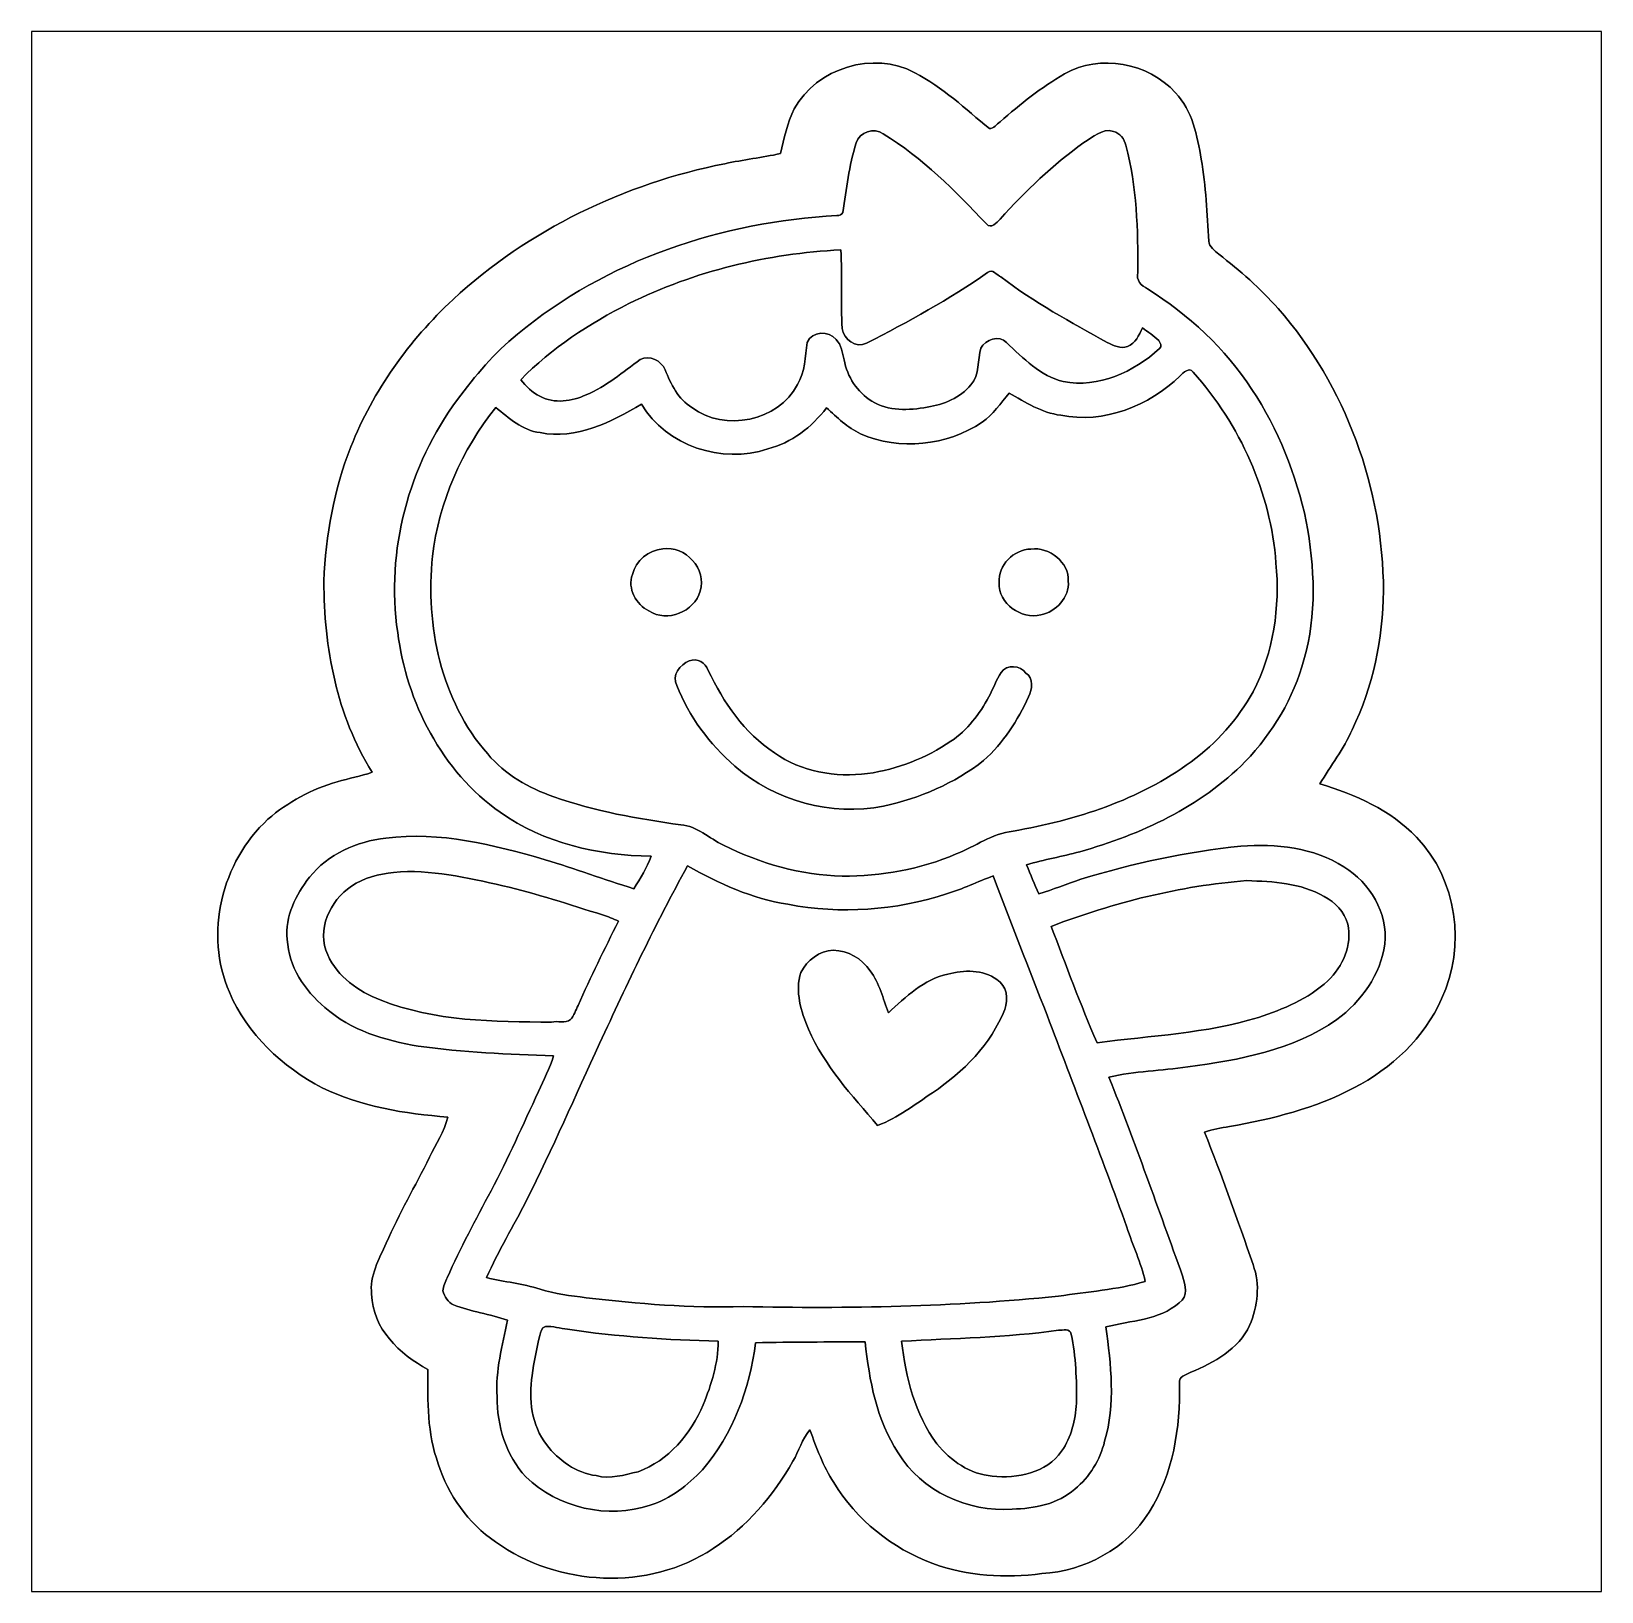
# Model space of a CAD drawing. Header units: centimetres. Extents: x -16.8 to 16.8, y -16.7 to 16.7.
import ezdxf

# ---------------------------------------------------------------- set-up
doc = ezdxf.new("R2010")
doc.units = ezdxf.units.CM
doc.header["$MEASUREMENT"] = 0
doc.layers.add('Layer 1', color=7, linetype='Continuous')

msp = doc.modelspace()

# ---------------------------------------------------------------- linework, layer by layer
at = {"layer": 'Layer 1', "color": 7}
for points, knots in [([(-16.77458, 16.66875), (-16.77458, 16.66875), (16.77458, 16.66875), (16.77458, 16.66875), (16.77458, 16.66875), (16.77458, 16.66875), (16.77458, -16.66875), (16.77458, -16.66875), (16.77458, -16.66875), (16.77458, -16.66875), (-16.77458, -16.66875), (-16.77458, -16.66875), (-16.77458, -16.66875), (-16.77458, -16.66875), (-16.77458, 16.66875), (-16.77458, 16.66875), (-16.77458, 16.66875), (-16.77458, 16.66875), (-16.77458, 16.66875), (-16.77458, 16.66875)], [0, 0, 0, 0, 0.16666667, 0.16666667, 0.16666667, 0.16666667, 0.33333333, 0.33333333, 0.33333333, 0.33333333, 0.5, 0.5, 0.5, 0.5, 0.66666667, 0.66666667, 0.66666667, 0.66666667, 1, 1, 1, 1]), ([(-0.47907, 15.01316), (-0.62195, 14.71083), (-0.69991, 14.3831), (-0.76729, 14.05714), (-0.76729, 14.05714), (-1.16205, 13.97423), (-1.56281, 13.9252), (-1.95756, 13.84229), (-1.95756, 13.84229), (-4.10316, 13.41473), (-6.15562, 12.43189), (-7.7657, 10.9407), (-7.7657, 10.9407), (-8.70479, 10.06157), (-9.47561, 8.99372), (-9.94833, 7.79321), (-9.94833, 7.79321), (-10.31134, 6.88058), (-10.48632, 5.90021), (-10.52548, 4.92125), (-10.52548, 4.92125), (-10.52407, 3.50696), (-10.25313, 2.04823), (-9.4936, 0.83573), (-9.4936, 0.83573), (-9.73843, 0.7553), (-9.99173, 0.70626), (-10.23902, 0.63606), (-10.23902, 0.63606), (-10.78301, 0.47837), (-11.29383, 0.20461), (-11.72069, -0.16828), (-11.72069, -0.16828), (-12.71411, -1.07738), (-13.081, -2.61973), (-12.54548, -3.86503), (-12.54548, -3.86503), (-12.16201, -4.75686), (-11.41271, -5.45747), (-10.56323, -5.90409), (-10.56323, -5.90409), (-9.72644, -6.3059), (-8.79475, -6.46359), (-7.87541, -6.53062), (-7.87541, -6.53062), (-7.95443, -6.8393), (-8.128, -7.10953), (-8.27017, -7.39105), (-8.27017, -7.39105), (-8.57603, -8.00241), (-8.91117, -8.59931), (-9.19304, -9.22267), (-9.19304, -9.22267), (-9.34438, -9.57121), (-9.55216, -9.91976), (-9.5056, -10.31734), (-9.5056, -10.31734), (-9.48902, -11.04547), (-8.90693, -11.60321), (-8.30333, -11.92177), (-8.30333, -11.92177), (-8.31074, -12.5984), (-8.3185, -13.2969), (-8.08073, -13.94107), (-8.08073, -13.94107), (-7.86483, -14.60606), (-7.44538, -15.21742), (-6.85941, -15.60759), (-6.85941, -15.60759), (-5.52521, -16.56186), (-3.58669, -16.67122), (-2.20768, -15.74871), (-2.20768, -15.74871), (-1.48943, -15.29045), (-0.9211, -14.62405), (-0.50518, -13.88639), (-0.50518, -13.88639), (-0.37641, -13.66661), (-0.30692, -13.41367), (-0.14464, -13.214), (-0.14464, -13.214), (0.00635, -13.59817), (0.1397, -13.99258), (0.37006, -14.33936), (0.37006, -14.33936), (0.85302, -15.13487), (1.61466, -15.74765), (2.48426, -16.07256), (2.48426, -16.07256), (3.22756, -16.34419), (4.03684, -16.389), (4.81718, -16.2874), (4.81718, -16.2874), (5.72452, -16.22919), (6.6234, -15.75894), (7.10706, -14.97471), (7.10706, -14.97471), (7.61894, -14.15732), (7.77946, -13.16849), (7.75335, -12.2174), (7.75335, -12.2174), (7.72866, -12.07276), (7.90187, -12.04031), (7.99677, -11.98492), (7.99677, -11.98492), (8.49171, -11.7729), (9.01912, -11.49738), (9.25336, -10.98409), (9.25336, -10.98409), (9.42657, -10.57698), (9.48584, -10.10708), (9.32674, -9.68481), (9.32674, -9.68481), (9.00007, -8.73372), (8.65964, -7.78686), (8.29204, -6.85059), (8.29204, -6.85059), (8.4642, -6.79415), (8.64306, -6.76346), (8.82121, -6.73135), (8.82121, -6.73135), (9.73808, -6.57684), (10.65424, -6.34048), (11.48256, -5.90832), (11.48256, -5.90832), (12.28231, -5.48816), (12.99034, -4.84434), (13.3544, -4.00509), (13.3544, -4.00509), (13.88569, -2.88819), (13.6906, -1.44463), (12.81712, -0.55316), (12.81712, -0.55316), (12.26749, 0.03563), (11.51008, 0.35666), (10.75549, 0.58949), (10.75549, 0.58949), (10.98726, 0.97437), (11.26278, 1.33421), (11.44693, 1.74625), (11.44693, 1.74625), (11.88826, 2.66771), (12.10416, 3.6897), (12.11439, 4.70958), (12.11439, 4.70958), (12.10733, 6.90104), (11.30864, 9.09249), (9.86402, 10.74561), (9.86402, 10.74561), (9.47737, 11.17177), (9.05122, 11.56123), (8.59296, 11.90872), (8.59296, 11.90872), (8.50688, 11.98633), (8.39188, 12.06182), (8.382, 12.18706), (8.382, 12.18706), (8.33931, 12.77091), (8.3245, 13.35899), (8.22078, 13.93684), (8.22078, 13.93684), (8.13541, 14.43919), (8.0331, 14.97612), (7.66833, 15.35853), (7.66833, 15.35853), (7.09119, 16.00482), (6.05649, 16.18791), (5.29872, 15.76246), (5.29872, 15.76246), (4.80589, 15.47072), (4.35328, 15.11617), (3.92536, 14.73623), (3.92536, 14.73623), (3.84916, 14.69072), (3.7913, 14.5856), (3.69323, 14.59159), (3.69323, 14.59159), (3.18276, 15.01457), (2.69205, 15.47671), (2.09938, 15.7861), (2.09938, 15.7861), (1.21885, 16.262), (0.00317, 15.88452), (-0.47907, 15.01316)], [0, 0, 0, 0, 0.0212766, 0.0212766, 0.0212766, 0.0212766, 0.04255319, 0.04255319, 0.04255319, 0.04255319, 0.06382979, 0.06382979, 0.06382979, 0.06382979, 0.08510638, 0.08510638, 0.08510638, 0.08510638, 0.10638298, 0.10638298, 0.10638298, 0.10638298, 0.12765957, 0.12765957, 0.12765957, 0.12765957, 0.14893617, 0.14893617, 0.14893617, 0.14893617, 0.17021277, 0.17021277, 0.17021277, 0.17021277, 0.19148936, 0.19148936, 0.19148936, 0.19148936, 0.21276596, 0.21276596, 0.21276596, 0.21276596, 0.23404255, 0.23404255, 0.23404255, 0.23404255, 0.25531915, 0.25531915, 0.25531915, 0.25531915, 0.27659574, 0.27659574, 0.27659574, 0.27659574, 0.29787234, 0.29787234, 0.29787234, 0.29787234, 0.31914894, 0.31914894, 0.31914894, 0.31914894, 0.34042553, 0.34042553, 0.34042553, 0.34042553, 0.36170213, 0.36170213, 0.36170213, 0.36170213, 0.38297872, 0.38297872, 0.38297872, 0.38297872, 0.40425532, 0.40425532, 0.40425532, 0.40425532, 0.42553191, 0.42553191, 0.42553191, 0.42553191, 0.44680851, 0.44680851, 0.44680851, 0.44680851, 0.46808511, 0.46808511, 0.46808511, 0.46808511, 0.4893617, 0.4893617, 0.4893617, 0.4893617, 0.5106383, 0.5106383, 0.5106383, 0.5106383, 0.53191489, 0.53191489, 0.53191489, 0.53191489, 0.55319149, 0.55319149, 0.55319149, 0.55319149, 0.57446809, 0.57446809, 0.57446809, 0.57446809, 0.59574468, 0.59574468, 0.59574468, 0.59574468, 0.61702128, 0.61702128, 0.61702128, 0.61702128, 0.63829787, 0.63829787, 0.63829787, 0.63829787, 0.65957447, 0.65957447, 0.65957447, 0.65957447, 0.68085106, 0.68085106, 0.68085106, 0.68085106, 0.70212766, 0.70212766, 0.70212766, 0.70212766, 0.72340426, 0.72340426, 0.72340426, 0.72340426, 0.74468085, 0.74468085, 0.74468085, 0.74468085, 0.76595745, 0.76595745, 0.76595745, 0.76595745, 0.78723404, 0.78723404, 0.78723404, 0.78723404, 0.80851064, 0.80851064, 0.80851064, 0.80851064, 0.82978723, 0.82978723, 0.82978723, 0.82978723, 0.85106383, 0.85106383, 0.85106383, 0.85106383, 0.87234043, 0.87234043, 0.87234043, 0.87234043, 0.89361702, 0.89361702, 0.89361702, 0.89361702, 0.91489362, 0.91489362, 0.91489362, 0.91489362, 0.93617021, 0.93617021, 0.93617021, 0.93617021, 0.95744681, 0.95744681, 0.95744681, 0.95744681, 1, 1, 1, 1]), ([(0.84984, 14.28397), (0.91581, 14.51751), (1.23084, 14.62864), (1.42557, 14.47694), (1.42557, 14.47694), (2.26589, 13.96894), (2.96228, 13.2655), (3.63044, 12.55501), (3.63044, 12.55501), (3.73098, 12.43647), (3.84951, 12.58464), (3.92254, 12.65802), (3.92254, 12.65802), (4.46229, 13.25986), (5.05566, 13.81619), (5.70865, 14.2942), (5.70865, 14.2942), (5.90409, 14.40039), (6.10023, 14.60853), (6.34506, 14.53162), (6.34506, 14.53162), (6.48582, 14.49987), (6.57613, 14.36687), (6.61247, 14.23423), (6.61247, 14.23423), (6.84777, 13.34982), (6.86682, 12.4273), (6.86682, 11.51784), (6.86682, 11.51784), (6.81531, 11.34851), (6.94831, 11.23562), (7.07284, 11.16471), (7.07284, 11.16471), (7.95232, 10.61403), (8.73548, 9.89365), (9.30134, 9.01947), (9.30134, 9.01947), (9.86825, 8.16575), (10.25137, 7.19667), (10.46551, 6.19619), (10.46551, 6.19619), (10.64295, 5.22323), (10.69411, 4.19841), (10.41329, 3.23991), (10.41329, 3.23991), (10.19598, 2.42111), (9.7476, 1.67711), (9.16234, 1.06821), (9.16234, 1.06821), (8.20349, 0.09172), (6.92609, -0.49389), (5.62504, -0.86078), (5.62504, -0.86078), (5.24863, -0.96591), (4.86128, -1.02623), (4.48769, -1.14265), (4.48769, -1.14265), (4.57306, -1.34938), (4.65878, -1.5561), (4.74804, -1.76142), (4.74804, -1.76142), (5.05319, -1.67217), (5.34741, -1.55081), (5.64868, -1.44921), (5.64868, -1.44921), (6.76275, -1.10455), (7.90822, -0.85937), (9.06886, -0.74224), (9.06886, -0.74224), (9.81957, -0.68368), (10.62214, -0.77294), (11.27019, -1.18392), (11.27019, -1.18392), (11.82441, -1.52682), (12.21317, -2.16923), (12.14296, -2.83422), (12.14296, -2.83422), (12.05371, -3.48615), (11.64026, -4.06541), (11.11673, -4.44782), (11.11673, -4.44782), (10.1854, -5.09905), (9.0357, -5.31178), (7.93115, -5.46029), (7.93115, -5.46029), (7.37129, -5.54284), (6.79909, -5.54496), (6.2484, -5.68007), (6.2484, -5.68007), (6.81073, -7.08096), (7.30497, -8.50759), (7.8232, -9.92505), (7.8232, -9.92505), (7.87753, -10.11696), (7.95373, -10.36814), (7.75053, -10.50219), (7.75053, -10.50219), (7.31696, -10.87226), (6.71512, -10.87967), (6.18525, -11.01302), (6.18525, -11.01302), (6.28791, -11.82158), (6.39339, -12.66402), (6.15527, -13.45847), (6.15527, -13.45847), (6.05861, -13.85358), (5.83882, -14.224), (5.51991, -14.47976), (5.51991, -14.47976), (5.15761, -14.8015), (4.65208, -14.90098), (4.18112, -14.90733), (4.18112, -14.90733), (3.23779, -14.97436), (2.23838, -14.53092), (1.74731, -13.70506), (1.74731, -13.70506), (1.2767, -13.00797), (1.13242, -12.15602), (1.03681, -11.33687), (1.03681, -11.33687), (0.25753, -11.33546), (-0.52211, -11.33828), (-1.30104, -11.35204), (-1.30104, -11.35204), (-1.43016, -12.33593), (-1.78329, -13.31313), (-2.43769, -14.07195), (-2.43769, -14.07195), (-2.74849, -14.39651), (-3.11573, -14.68896), (-3.55106, -14.82302), (-3.55106, -14.82302), (-4.45805, -15.12535), (-5.52626, -14.89075), (-6.20959, -14.21765), (-6.20959, -14.21765), (-6.63857, -13.7608), (-6.82378, -13.12298), (-6.82625, -12.50668), (-6.82625, -12.50668), (-6.86082, -11.95141), (-6.71266, -11.4106), (-6.60259, -10.87191), (-6.60259, -10.87191), (-6.98006, -10.7375), (-7.38329, -10.69093), (-7.75617, -10.54171), (-7.75617, -10.54171), (-7.87823, -10.49196), (-7.94561, -10.36426), (-7.9823, -10.24502), (-7.9823, -10.24502), (-7.97631, -10.14518), (-7.92551, -10.05417), (-7.89023, -9.96315), (-7.89023, -9.96315), (-7.60695, -9.33062), (-7.27992, -8.7189), (-6.9536, -8.10824), (-6.9536, -8.10824), (-6.58566, -7.41504), (-6.27345, -6.69466), (-5.93796, -5.98593), (-5.93796, -5.98593), (-5.82471, -5.7344), (-5.69877, -5.48675), (-5.61834, -5.22252), (-5.61834, -5.22252), (-6.58389, -5.18901), (-7.55086, -5.14809), (-8.50865, -5.01474), (-8.50865, -5.01474), (-9.22161, -4.89479), (-9.95257, -4.68242), (-10.50184, -4.18747), (-10.50184, -4.18747), (-10.93929, -3.82834), (-11.28219, -3.31117), (-11.30759, -2.73297), (-11.30759, -2.73297), (-11.36015, -2.24331), (-11.12414, -1.78223), (-10.83451, -1.40582), (-10.83451, -1.40582), (-10.4394, -0.91264), (-9.82063, -0.63923), (-9.2015, -0.57115), (-9.2015, -0.57115), (-8.04792, -0.41839), (-6.89786, -0.71543), (-5.79684, -1.03082), (-5.79684, -1.03082), (-5.1622, -1.22661), (-4.53778, -1.4545), (-3.90384, -1.65171), (-3.90384, -1.65171), (-3.76096, -1.43193), (-3.6255, -1.20474), (-3.53483, -0.95779), (-3.53483, -0.95779), (-4.66266, -0.94192), (-5.82507, -0.68121), (-6.75569, -0.0187), (-6.75569, -0.0187), (-8.00876, 0.85831), (-8.7563, 2.33045), (-8.94856, 3.82693), (-8.94856, 3.82693), (-9.20362, 5.56789), (-8.71714, 7.39175), (-7.67151, 8.80145), (-7.67151, 8.80145), (-7.28945, 9.30628), (-6.88904, 9.80369), (-6.38881, 10.1981), (-6.38881, 10.1981), (-4.48345, 11.78313), (-2.02001, 12.60157), (0.43639, 12.7314), (0.43639, 12.7314), (0.48436, 12.73951), (0.5461, 12.74762), (0.56303, 12.80195), (0.56303, 12.80195), (0.64911, 13.2969), (0.68897, 13.80525), (0.84984, 14.28397), (0.84984, 14.28397), (0.84984, 14.28397), (0.84984, 14.28397), (0.84984, 14.28397)], [0, 0, 0, 0, 0.01694915, 0.01694915, 0.01694915, 0.01694915, 0.03389831, 0.03389831, 0.03389831, 0.03389831, 0.05084746, 0.05084746, 0.05084746, 0.05084746, 0.06779661, 0.06779661, 0.06779661, 0.06779661, 0.08474576, 0.08474576, 0.08474576, 0.08474576, 0.10169492, 0.10169492, 0.10169492, 0.10169492, 0.11864407, 0.11864407, 0.11864407, 0.11864407, 0.13559322, 0.13559322, 0.13559322, 0.13559322, 0.15254237, 0.15254237, 0.15254237, 0.15254237, 0.16949153, 0.16949153, 0.16949153, 0.16949153, 0.18644068, 0.18644068, 0.18644068, 0.18644068, 0.20338983, 0.20338983, 0.20338983, 0.20338983, 0.22033898, 0.22033898, 0.22033898, 0.22033898, 0.23728814, 0.23728814, 0.23728814, 0.23728814, 0.25423729, 0.25423729, 0.25423729, 0.25423729, 0.27118644, 0.27118644, 0.27118644, 0.27118644, 0.28813559, 0.28813559, 0.28813559, 0.28813559, 0.30508475, 0.30508475, 0.30508475, 0.30508475, 0.3220339, 0.3220339, 0.3220339, 0.3220339, 0.33898305, 0.33898305, 0.33898305, 0.33898305, 0.3559322, 0.3559322, 0.3559322, 0.3559322, 0.37288136, 0.37288136, 0.37288136, 0.37288136, 0.38983051, 0.38983051, 0.38983051, 0.38983051, 0.40677966, 0.40677966, 0.40677966, 0.40677966, 0.42372881, 0.42372881, 0.42372881, 0.42372881, 0.44067797, 0.44067797, 0.44067797, 0.44067797, 0.45762712, 0.45762712, 0.45762712, 0.45762712, 0.47457627, 0.47457627, 0.47457627, 0.47457627, 0.49152542, 0.49152542, 0.49152542, 0.49152542, 0.50847458, 0.50847458, 0.50847458, 0.50847458, 0.52542373, 0.52542373, 0.52542373, 0.52542373, 0.54237288, 0.54237288, 0.54237288, 0.54237288, 0.55932203, 0.55932203, 0.55932203, 0.55932203, 0.57627119, 0.57627119, 0.57627119, 0.57627119, 0.59322034, 0.59322034, 0.59322034, 0.59322034, 0.61016949, 0.61016949, 0.61016949, 0.61016949, 0.62711864, 0.62711864, 0.62711864, 0.62711864, 0.6440678, 0.6440678, 0.6440678, 0.6440678, 0.66101695, 0.66101695, 0.66101695, 0.66101695, 0.6779661, 0.6779661, 0.6779661, 0.6779661, 0.69491525, 0.69491525, 0.69491525, 0.69491525, 0.71186441, 0.71186441, 0.71186441, 0.71186441, 0.72881356, 0.72881356, 0.72881356, 0.72881356, 0.74576271, 0.74576271, 0.74576271, 0.74576271, 0.76271186, 0.76271186, 0.76271186, 0.76271186, 0.77966102, 0.77966102, 0.77966102, 0.77966102, 0.79661017, 0.79661017, 0.79661017, 0.79661017, 0.81355932, 0.81355932, 0.81355932, 0.81355932, 0.83050847, 0.83050847, 0.83050847, 0.83050847, 0.84745763, 0.84745763, 0.84745763, 0.84745763, 0.86440678, 0.86440678, 0.86440678, 0.86440678, 0.88135593, 0.88135593, 0.88135593, 0.88135593, 0.89830508, 0.89830508, 0.89830508, 0.89830508, 0.91525424, 0.91525424, 0.91525424, 0.91525424, 0.93220339, 0.93220339, 0.93220339, 0.93220339, 0.94915254, 0.94915254, 0.94915254, 0.94915254, 0.96610169, 0.96610169, 0.96610169, 0.96610169, 1, 1, 1, 1]), ([(-4.00897, 10.8518), (-4.85281, 10.42635), (-5.6575, 9.90212), (-6.32001, 9.22408), (-6.32001, 9.22408), (-6.19936, 9.09038), (-6.07871, 8.94574), (-5.90973, 8.87166), (-5.90973, 8.87166), (-5.60317, 8.7055), (-5.22499, 8.76335), (-4.91878, 8.90305), (-4.91878, 8.90305), (-4.4898, 9.07838), (-4.1402, 9.39236), (-3.76449, 9.65482), (-3.76449, 9.65482), (-3.56658, 9.76454), (-3.3147, 9.63189), (-3.23462, 9.43504), (-3.23462, 9.43504), (-3.10621, 9.12812), (-2.95557, 8.81062), (-2.661, 8.6293), (-2.661, 8.6293), (-1.96003, 8.10189), (-0.81915, 8.34072), (-0.40711, 9.12036), (-0.40711, 9.12036), (-0.24165, 9.39165), (-0.24765, 9.71938), (-0.19685, 10.02242), (-0.19685, 10.02242), (-0.10054, 10.26654), (0.26917, 10.28347), (0.41698, 10.08274), (0.41698, 10.08274), (0.53728, 9.97056), (0.55421, 9.79981), (0.59161, 9.64988), (0.59161, 9.64988), (0.65299, 9.29111), (0.87383, 8.96126), (1.18075, 8.76617), (1.18075, 8.76617), (1.53494, 8.54992), (1.97273, 8.57038), (2.36714, 8.63847), (2.36714, 8.63847), (2.71568, 8.69703), (3.07481, 8.83179), (3.29812, 9.11966), (3.29812, 9.11966), (3.48721, 9.33485), (3.44417, 9.64494), (3.51261, 9.90318), (3.51261, 9.90318), (3.60645, 10.0838), (3.9056, 10.19422), (4.05941, 10.0203), (4.05941, 10.0203), (4.41854, 9.68975), (4.77979, 9.30099), (5.27332, 9.18633), (5.27332, 9.18633), (6.0265, 9.04205), (6.78074, 9.38918), (7.32543, 9.89118), (7.32543, 9.89118), (7.38576, 9.93422), (7.35154, 10.01748), (7.31097, 10.06228), (7.31097, 10.06228), (7.21007, 10.16952), (7.08131, 10.24572), (6.96454, 10.33392), (6.96454, 10.33392), (6.88799, 10.18117), (6.81919, 9.99984), (6.64175, 9.93846), (6.64175, 9.93846), (6.49817, 9.8746), (6.34471, 9.9635), (6.21312, 10.01995), (6.21312, 10.01995), (5.43525, 10.45245), (4.64926, 10.87967), (3.93982, 11.42118), (3.93982, 11.42118), (3.85974, 11.45928), (3.7532, 11.60639), (3.65654, 11.51326), (3.65654, 11.51326), (2.83457, 10.94528), (1.95933, 10.45916), (1.06892, 10.00831), (1.06892, 10.00831), (0.84702, 9.89083), (0.57503, 10.08415), (0.55174, 10.3191), (0.55174, 10.3191), (0.50941, 10.8779), (0.5521, 11.43882), (0.51999, 11.99833), (0.51999, 11.99833), (-1.04528, 11.92459), (-2.60244, 11.54748), (-4.00897, 10.8518), (-4.00897, 10.8518), (-4.00897, 10.8518), (-4.00897, 10.8518), (-4.00897, 10.8518)], [0, 0, 0, 0, 0.03448276, 0.03448276, 0.03448276, 0.03448276, 0.06896552, 0.06896552, 0.06896552, 0.06896552, 0.10344828, 0.10344828, 0.10344828, 0.10344828, 0.13793103, 0.13793103, 0.13793103, 0.13793103, 0.17241379, 0.17241379, 0.17241379, 0.17241379, 0.20689655, 0.20689655, 0.20689655, 0.20689655, 0.24137931, 0.24137931, 0.24137931, 0.24137931, 0.27586207, 0.27586207, 0.27586207, 0.27586207, 0.31034483, 0.31034483, 0.31034483, 0.31034483, 0.34482759, 0.34482759, 0.34482759, 0.34482759, 0.37931034, 0.37931034, 0.37931034, 0.37931034, 0.4137931, 0.4137931, 0.4137931, 0.4137931, 0.44827586, 0.44827586, 0.44827586, 0.44827586, 0.48275862, 0.48275862, 0.48275862, 0.48275862, 0.51724138, 0.51724138, 0.51724138, 0.51724138, 0.55172414, 0.55172414, 0.55172414, 0.55172414, 0.5862069, 0.5862069, 0.5862069, 0.5862069, 0.62068966, 0.62068966, 0.62068966, 0.62068966, 0.65517241, 0.65517241, 0.65517241, 0.65517241, 0.68965517, 0.68965517, 0.68965517, 0.68965517, 0.72413793, 0.72413793, 0.72413793, 0.72413793, 0.75862069, 0.75862069, 0.75862069, 0.75862069, 0.79310345, 0.79310345, 0.79310345, 0.79310345, 0.82758621, 0.82758621, 0.82758621, 0.82758621, 0.86206897, 0.86206897, 0.86206897, 0.86206897, 0.89655172, 0.89655172, 0.89655172, 0.89655172, 0.93103448, 0.93103448, 0.93103448, 0.93103448, 1, 1, 1, 1]), ([(7.76746, 9.30804), (7.10847, 8.66352), (6.1408, 8.27758), (5.21829, 8.46667), (5.21829, 8.46667), (4.81295, 8.51888), (4.46229, 8.74183), (4.11551, 8.94115), (4.11551, 8.94115), (3.94053, 8.71784), (3.77119, 8.48254), (3.53836, 8.31497), (3.53836, 8.31497), (2.78271, 7.81509), (1.77518, 7.70502), (0.94015, 8.06909), (0.94015, 8.06909), (0.66287, 8.20385), (0.4385, 8.41975), (0.21378, 8.62577), (0.21378, 8.62577), (-0.1016, 8.21231), (-0.53093, 7.87259), (-1.04281, 7.74771), (-1.04281, 7.74771), (-2.02001, 7.42244), (-3.20322, 7.80344), (-3.7398, 8.70091), (-3.7398, 8.70091), (-4.38926, 8.31921), (-5.12974, 7.93997), (-5.90762, 8.09413), (-5.90762, 8.09413), (-6.28579, 8.14211), (-6.5726, 8.40246), (-6.85306, 8.63529), (-6.85306, 8.63529), (-7.57873, 7.72125), (-8.06697, 6.61388), (-8.20702, 5.45253), (-8.20702, 5.45253), (-8.35343, 3.97051), (-8.02746, 2.37208), (-7.02592, 1.22908), (-7.02592, 1.22908), (-6.65833, 0.79093), (-6.14892, 0.49989), (-5.61446, 0.31221), (-5.61446, 0.31221), (-4.73745, 0.00035), (-3.81494, -0.15487), (-2.89666, -0.28893), (-2.89666, -0.28893), (-2.54706, -0.31291), (-2.29129, -0.57538), (-1.98931, -0.71896), (-1.98931, -0.71896), (-1.20297, -1.11584), (-0.33408, -1.35714), (0.54822, -1.38571), (0.54822, -1.38571), (1.38148, -1.38077), (2.22074, -1.24143), (2.98768, -0.90699), (2.98768, -0.90699), (3.39408, -0.74859), (3.75391, -0.4699), (4.19982, -0.42122), (4.19982, -0.42122), (5.54637, -0.18627), (6.89222, 0.24377), (8.00453, 1.06116), (8.00453, 1.06116), (8.54851, 1.45556), (9.00007, 1.97379), (9.33062, 2.55799), (9.33062, 2.55799), (9.76736, 3.3976), (9.90706, 4.37127), (9.81675, 5.30789), (9.81675, 5.30789), (9.70597, 6.81637), (9.05122, 8.26382), (8.04686, 9.38777), (8.04686, 9.38777), (7.96537, 9.50736), (7.83731, 9.36872), (7.76746, 9.30804), (7.76746, 9.30804), (7.76746, 9.30804), (7.76746, 9.30804), (7.76746, 9.30804)], [0, 0, 0, 0, 0.04166667, 0.04166667, 0.04166667, 0.04166667, 0.08333333, 0.08333333, 0.08333333, 0.08333333, 0.125, 0.125, 0.125, 0.125, 0.16666667, 0.16666667, 0.16666667, 0.16666667, 0.20833333, 0.20833333, 0.20833333, 0.20833333, 0.25, 0.25, 0.25, 0.25, 0.29166667, 0.29166667, 0.29166667, 0.29166667, 0.33333333, 0.33333333, 0.33333333, 0.33333333, 0.375, 0.375, 0.375, 0.375, 0.41666667, 0.41666667, 0.41666667, 0.41666667, 0.45833333, 0.45833333, 0.45833333, 0.45833333, 0.5, 0.5, 0.5, 0.5, 0.54166667, 0.54166667, 0.54166667, 0.54166667, 0.58333333, 0.58333333, 0.58333333, 0.58333333, 0.625, 0.625, 0.625, 0.625, 0.66666667, 0.66666667, 0.66666667, 0.66666667, 0.70833333, 0.70833333, 0.70833333, 0.70833333, 0.75, 0.75, 0.75, 0.75, 0.79166667, 0.79166667, 0.79166667, 0.79166667, 0.83333333, 0.83333333, 0.83333333, 0.83333333, 0.875, 0.875, 0.875, 0.875, 0.91666667, 0.91666667, 0.91666667, 0.91666667, 1, 1, 1, 1]), ([(-3.28401, 5.60917), (-2.80423, 5.68748), (-2.33116, 5.17913), (-2.48779, 4.71029), (-2.48779, 4.71029), (-2.60421, 4.2612), (-3.1937, 4.0319), (-3.58246, 4.28449), (-3.58246, 4.28449), (-3.85128, 4.41748), (-4.04813, 4.76638), (-3.931, 5.06095), (-3.931, 5.06095), (-3.86539, 5.36116), (-3.58846, 5.58906), (-3.28401, 5.60917)], [0, 0, 0, 0, 0.2, 0.2, 0.2, 0.2, 0.4, 0.4, 0.4, 0.4, 0.6, 0.6, 0.6, 0.6, 1, 1, 1, 1]), ([(4.58294, 5.6074), (4.97311, 5.6575), (5.39679, 5.32553), (5.38021, 4.92019), (5.38021, 4.92019), (5.41126, 4.57588), (5.11704, 4.26508), (4.79284, 4.20017), (4.79284, 4.20017), (4.37586, 4.09963), (3.8802, 4.43936), (3.90137, 4.88597), (3.90137, 4.88597), (3.87456, 5.26556), (4.21393, 5.59294), (4.58294, 5.6074)], [0, 0, 0, 0, 0.2, 0.2, 0.2, 0.2, 0.4, 0.4, 0.4, 0.4, 0.6, 0.6, 0.6, 0.6, 1, 1, 1, 1]), ([(-2.71956, 3.21522), (-2.54529, 3.28789), (-2.3689, 3.18276), (-2.31422, 3.01519), (-2.31422, 3.01519), (-1.98473, 2.33221), (-1.54693, 1.67217), (-0.89676, 1.25589), (-0.89676, 1.25589), (-0.33232, 0.83644), (0.40746, 0.7299), (1.09291, 0.80751), (1.09291, 0.80751), (1.72791, 0.90382), (2.34315, 1.13806), (2.87338, 1.50142), (2.87338, 1.50142), (3.22827, 1.73284), (3.48368, 2.08492), (3.68406, 2.45216), (3.68406, 2.45216), (3.77719, 2.62184), (3.83752, 2.80952), (3.94688, 2.97039), (3.94688, 2.97039), (4.06682, 3.14537), (4.35292, 3.12349), (4.47428, 2.95769), (4.47428, 2.95769), (4.63903, 2.84268), (4.6168, 2.61091), (4.53319, 2.45251), (4.53319, 2.45251), (4.29719, 1.94663), (3.99274, 1.45838), (3.5687, 1.08832), (3.5687, 1.08832), (2.94887, 0.59796), (2.20345, 0.28116), (1.43439, 0.11289), (1.43439, 0.11289), (0.31715, -0.10866), (-0.88688, 0.22719), (-1.7459, 0.97014), (-1.7459, 0.97014), (-2.28706, 1.43334), (-2.72062, 2.02988), (-2.98662, 2.69064), (-2.98662, 2.69064), (-3.0988, 2.90971), (-2.9143, 3.13761), (-2.71956, 3.21522)], [0, 0, 0, 0, 0.07142857, 0.07142857, 0.07142857, 0.07142857, 0.14285714, 0.14285714, 0.14285714, 0.14285714, 0.21428571, 0.21428571, 0.21428571, 0.21428571, 0.28571429, 0.28571429, 0.28571429, 0.28571429, 0.35714286, 0.35714286, 0.35714286, 0.35714286, 0.42857143, 0.42857143, 0.42857143, 0.42857143, 0.5, 0.5, 0.5, 0.5, 0.57142857, 0.57142857, 0.57142857, 0.57142857, 0.64285714, 0.64285714, 0.64285714, 0.64285714, 0.71428571, 0.71428571, 0.71428571, 0.71428571, 0.78571429, 0.78571429, 0.78571429, 0.78571429, 0.85714286, 0.85714286, 0.85714286, 0.85714286, 1, 1, 1, 1]), ([(-9.03534, -1.3021), (-9.35143, -1.3402), (-9.6714, -1.41676), (-9.9381, -1.59844), (-9.9381, -1.59844), (-10.39954, -1.90429), (-10.68599, -2.53506), (-10.44399, -3.06705), (-10.44399, -3.06705), (-10.23408, -3.53519), (-9.78359, -3.84351), (-9.31968, -4.02872), (-9.31968, -4.02872), (-8.1601, -4.48733), (-6.88904, -4.49756), (-5.66103, -4.50074), (-5.66103, -4.50074), (-5.53367, -4.46969), (-5.36893, -4.53461), (-5.25533, -4.44782), (-5.25533, -4.44782), (-5.18054, -4.36104), (-5.14421, -4.24815), (-5.0927, -4.14726), (-5.0927, -4.14726), (-4.82459, -3.53766), (-4.52931, -2.94076), (-4.23192, -2.34527), (-4.23192, -2.34527), (-4.34234, -2.29376), (-4.45453, -2.24649), (-4.57059, -2.21015), (-4.57059, -2.21015), (-5.27756, -1.99284), (-5.97853, -1.75331), (-6.70066, -1.58997), (-6.70066, -1.58997), (-7.46619, -1.41746), (-8.24442, -1.22943), (-9.03534, -1.3021), (-9.03534, -1.3021), (-9.03534, -1.3021), (-9.03534, -1.3021), (-9.03534, -1.3021)], [0, 0, 0, 0, 0.08333333, 0.08333333, 0.08333333, 0.08333333, 0.16666667, 0.16666667, 0.16666667, 0.16666667, 0.25, 0.25, 0.25, 0.25, 0.33333333, 0.33333333, 0.33333333, 0.33333333, 0.41666667, 0.41666667, 0.41666667, 0.41666667, 0.5, 0.5, 0.5, 0.5, 0.58333333, 0.58333333, 0.58333333, 0.58333333, 0.66666667, 0.66666667, 0.66666667, 0.66666667, 0.75, 0.75, 0.75, 0.75, 0.83333333, 0.83333333, 0.83333333, 0.83333333, 1, 1, 1, 1]), ([(-2.7559, -1.16381), (-3.43747, -2.40065), (-4.04424, -3.67665), (-4.63338, -4.95935), (-4.63338, -4.95935), (-5.15338, -6.07519), (-5.64021, -7.2069), (-6.19372, -8.30651), (-6.19372, -8.30651), (-6.47206, -8.86213), (-6.80297, -9.39059), (-7.04956, -9.96209), (-7.04956, -9.96209), (-6.67103, -10.05311), (-6.27874, -10.08803), (-5.90726, -10.20974), (-5.90726, -10.20974), (-5.58835, -10.3124), (-5.25321, -10.34697), (-4.92266, -10.39036), (-4.92266, -10.39036), (-3.81, -10.51877), (-2.68923, -10.61791), (-1.5681, -10.57981), (-1.5681, -10.57981), (0.67874, -10.63025), (2.93229, -10.5858), (5.16996, -10.35967), (5.16996, -10.35967), (5.78732, -10.2556), (6.42091, -10.22914), (7.02169, -10.04252), (7.02169, -10.04252), (6.93702, -9.64212), (6.75499, -9.27276), (6.63152, -8.88436), (6.63152, -8.88436), (6.08401, -7.366), (5.49734, -5.86246), (4.92654, -4.35257), (4.92654, -4.35257), (4.54307, -3.36127), (4.14584, -2.37525), (3.77613, -1.37866), (3.77613, -1.37866), (3.44064, -1.49684), (3.12244, -1.65982), (2.78024, -1.76036), (2.78024, -1.76036), (1.69157, -2.12125), (0.51435, -2.19781), (-0.61242, -1.98473), (-0.61242, -1.98473), (-1.37724, -1.86302), (-2.08668, -1.54023), (-2.7559, -1.16381), (-2.7559, -1.16381), (-2.7559, -1.16381), (-2.7559, -1.16381), (-2.7559, -1.16381)], [0, 0, 0, 0, 0.0625, 0.0625, 0.0625, 0.0625, 0.125, 0.125, 0.125, 0.125, 0.1875, 0.1875, 0.1875, 0.1875, 0.25, 0.25, 0.25, 0.25, 0.3125, 0.3125, 0.3125, 0.3125, 0.375, 0.375, 0.375, 0.375, 0.4375, 0.4375, 0.4375, 0.4375, 0.5, 0.5, 0.5, 0.5, 0.5625, 0.5625, 0.5625, 0.5625, 0.625, 0.625, 0.625, 0.625, 0.6875, 0.6875, 0.6875, 0.6875, 0.75, 0.75, 0.75, 0.75, 0.8125, 0.8125, 0.8125, 0.8125, 0.875, 0.875, 0.875, 0.875, 1, 1, 1, 1]), ([(5.01332, -2.45533), (5.33471, -3.28613), (5.63598, -4.12644), (5.99475, -4.94206), (5.99475, -4.94206), (7.14728, -4.79178), (8.32485, -4.74698), (9.4421, -4.39984), (9.4421, -4.39984), (9.97303, -4.22698), (10.5096, -4.00685), (10.92235, -3.6195), (10.92235, -3.6195), (11.24656, -3.31646), (11.45328, -2.85186), (11.34992, -2.40665), (11.34992, -2.40665), (11.28783, -2.14383), (11.07934, -1.94134), (10.84686, -1.81928), (10.84686, -1.81928), (10.35156, -1.52541), (9.75501, -1.49895), (9.19515, -1.4792), (9.19515, -1.4792), (7.76252, -1.58821), (6.35459, -1.94663), (5.01332, -2.45533), (5.01332, -2.45533), (5.01332, -2.45533), (5.01332, -2.45533), (5.01332, -2.45533)], [0, 0, 0, 0, 0.11111111, 0.11111111, 0.11111111, 0.11111111, 0.22222222, 0.22222222, 0.22222222, 0.22222222, 0.33333333, 0.33333333, 0.33333333, 0.33333333, 0.44444444, 0.44444444, 0.44444444, 0.44444444, 0.55555556, 0.55555556, 0.55555556, 0.55555556, 0.66666667, 0.66666667, 0.66666667, 0.66666667, 0.77777778, 0.77777778, 0.77777778, 0.77777778, 1, 1, 1, 1]), ([(0.35842, -2.96721), (0.67345, -2.96792), (0.97261, -3.14537), (1.14335, -3.40642), (1.14335, -3.40642), (1.34867, -3.66713), (1.41817, -3.99909), (1.53529, -4.30248), (1.53529, -4.30248), (1.90818, -3.9624), (2.2927, -3.58175), (2.80458, -3.47839), (2.80458, -3.47839), (3.14607, -3.37891), (3.55283, -3.38173), (3.85374, -3.59022), (3.85374, -3.59022), (4.06506, -3.72569), (4.1088, -4.00826), (4.02202, -4.22945), (4.02202, -4.22945), (3.72957, -4.97805), (3.13761, -5.56683), (2.48144, -6.00957), (2.48144, -6.00957), (2.10185, -6.25969), (1.73602, -6.54861), (1.30669, -6.70983), (1.30669, -6.70983), (0.75494, -6.07095), (0.17074, -5.43348), (-0.17321, -4.65208), (-0.17321, -4.65208), (-0.33091, -4.27496), (-0.46143, -3.84422), (-0.3369, -3.43853), (-0.3369, -3.43853), (-0.20073, -3.18382), (0.06068, -2.97674), (0.35842, -2.96721)], [0, 0, 0, 0, 0.09090909, 0.09090909, 0.09090909, 0.09090909, 0.18181818, 0.18181818, 0.18181818, 0.18181818, 0.27272727, 0.27272727, 0.27272727, 0.27272727, 0.36363636, 0.36363636, 0.36363636, 0.36363636, 0.45454545, 0.45454545, 0.45454545, 0.45454545, 0.54545455, 0.54545455, 0.54545455, 0.54545455, 0.63636364, 0.63636364, 0.63636364, 0.63636364, 0.72727273, 0.72727273, 0.72727273, 0.72727273, 0.81818182, 0.81818182, 0.81818182, 0.81818182, 1, 1, 1, 1]), ([(-5.79261, -11.0042), (-5.87869, -11.02713), (-5.88751, -11.12802), (-5.9122, -11.19928), (-5.9122, -11.19928), (-5.98029, -11.48115), (-6.03709, -11.76584), (-6.07554, -12.05336), (-6.07554, -12.05336), (-6.15668, -12.55713), (-6.0893, -13.11734), (-5.77074, -13.53114), (-5.77074, -13.53114), (-5.50545, -13.86276), (-5.13891, -14.14286), (-4.70535, -14.19331), (-4.70535, -14.19331), (-4.40761, -14.27268), (-4.10281, -14.17849), (-3.81353, -14.11005), (-3.81353, -14.11005), (-3.16089, -13.87263), (-2.68534, -13.30325), (-2.42182, -12.67707), (-2.42182, -12.67707), (-2.24543, -12.24562), (-2.09797, -11.78948), (-2.10079, -11.31887), (-2.10079, -11.31887), (-3.17712, -11.29594), (-4.2545, -11.22398), (-5.31954, -11.06487), (-5.31954, -11.06487), (-5.47723, -11.04971), (-5.63316, -10.99326), (-5.79261, -11.0042), (-5.79261, -11.0042), (-5.79261, -11.0042), (-5.79261, -11.0042), (-5.79261, -11.0042)], [0, 0, 0, 0, 0.09090909, 0.09090909, 0.09090909, 0.09090909, 0.18181818, 0.18181818, 0.18181818, 0.18181818, 0.27272727, 0.27272727, 0.27272727, 0.27272727, 0.36363636, 0.36363636, 0.36363636, 0.36363636, 0.45454545, 0.45454545, 0.45454545, 0.45454545, 0.54545455, 0.54545455, 0.54545455, 0.54545455, 0.63636364, 0.63636364, 0.63636364, 0.63636364, 0.72727273, 0.72727273, 0.72727273, 0.72727273, 0.81818182, 0.81818182, 0.81818182, 0.81818182, 1, 1, 1, 1]), ([(5.16996, -11.08816), (4.05871, -11.24303), (2.93546, -11.25502), (1.81751, -11.32276), (1.81751, -11.32276), (1.90535, -12.09428), (2.10467, -12.88133), (2.57351, -13.51492), (2.57351, -13.51492), (2.86985, -13.87158), (3.27801, -14.16756), (3.75532, -14.20354), (3.75532, -14.20354), (4.2859, -14.25963), (4.91843, -14.1411), (5.23628, -13.66838), (5.23628, -13.66838), (5.45147, -13.37275), (5.52662, -13.0048), (5.55484, -12.64744), (5.55484, -12.64744), (5.56154, -12.1539), (5.5439, -11.65437), (5.44089, -11.17071), (5.44089, -11.17071), (5.41972, -11.043), (5.26133, -11.08604), (5.16996, -11.08816)], [0, 0, 0, 0, 0.125, 0.125, 0.125, 0.125, 0.25, 0.25, 0.25, 0.25, 0.375, 0.375, 0.375, 0.375, 0.5, 0.5, 0.5, 0.5, 0.625, 0.625, 0.625, 0.625, 0.75, 0.75, 0.75, 0.75, 1, 1, 1, 1])]:
    msp.add_open_spline(points, degree=3, knots=knots, dxfattribs=at)
at = {"layer": 'Layer 1', "color": 8}
for points, knots in [([(-0.47907, 15.01316), (0.00317, 15.88452), (1.21885, 16.262), (2.09938, 15.7861), (2.09938, 15.7861), (2.69205, 15.47671), (3.18276, 15.01457), (3.69323, 14.59159), (3.69323, 14.59159), (3.7913, 14.5856), (3.84916, 14.69072), (3.92536, 14.73623), (3.92536, 14.73623), (4.35328, 15.11617), (4.80589, 15.47072), (5.29872, 15.76246), (5.29872, 15.76246), (6.05649, 16.18791), (7.09119, 16.00482), (7.66833, 15.35853), (7.66833, 15.35853), (8.0331, 14.97612), (8.13541, 14.43919), (8.22078, 13.93684), (8.22078, 13.93684), (8.3245, 13.35899), (8.33931, 12.77091), (8.382, 12.18706), (8.382, 12.18706), (8.39188, 12.06182), (8.50688, 11.98633), (8.59296, 11.90872), (8.59296, 11.90872), (9.05122, 11.56123), (9.47737, 11.17177), (9.86402, 10.74561), (9.86402, 10.74561), (11.30864, 9.09249), (12.10733, 6.90104), (12.11439, 4.70958), (12.11439, 4.70958), (12.10416, 3.6897), (11.88826, 2.66771), (11.44693, 1.74625), (11.44693, 1.74625), (11.26278, 1.33421), (10.98726, 0.97437), (10.75549, 0.58949), (10.75549, 0.58949), (11.51008, 0.35666), (12.26749, 0.03563), (12.81712, -0.55316), (12.81712, -0.55316), (13.6906, -1.44463), (13.88569, -2.88819), (13.3544, -4.00509), (13.3544, -4.00509), (12.99034, -4.84434), (12.28231, -5.48816), (11.48256, -5.90832), (11.48256, -5.90832), (10.65424, -6.34048), (9.73808, -6.57684), (8.82121, -6.73135), (8.82121, -6.73135), (8.64306, -6.76346), (8.4642, -6.79415), (8.29204, -6.85059), (8.29204, -6.85059), (8.65964, -7.78686), (9.00007, -8.73372), (9.32674, -9.68481), (9.32674, -9.68481), (9.48584, -10.10708), (9.42657, -10.57698), (9.25336, -10.98409), (9.25336, -10.98409), (9.01912, -11.49738), (8.49171, -11.7729), (7.99677, -11.98492), (7.99677, -11.98492), (7.90187, -12.04031), (7.72866, -12.07276), (7.75335, -12.2174), (7.75335, -12.2174), (7.77946, -13.16849), (7.61894, -14.15732), (7.10706, -14.97471), (7.10706, -14.97471), (6.6234, -15.75894), (5.72452, -16.22919), (4.81718, -16.2874), (4.81718, -16.2874), (4.03684, -16.389), (3.22756, -16.34419), (2.48426, -16.07256), (2.48426, -16.07256), (1.61466, -15.74765), (0.85302, -15.13487), (0.37006, -14.33936), (0.37006, -14.33936), (0.1397, -13.99258), (0.00635, -13.59817), (-0.14464, -13.214), (-0.14464, -13.214), (-0.30692, -13.41367), (-0.37641, -13.66661), (-0.50518, -13.88639), (-0.50518, -13.88639), (-0.9211, -14.62405), (-1.48943, -15.29045), (-2.20768, -15.74871), (-2.20768, -15.74871), (-3.58669, -16.67122), (-5.52521, -16.56186), (-6.85941, -15.60759), (-6.85941, -15.60759), (-7.44538, -15.21742), (-7.86483, -14.60606), (-8.08073, -13.94107), (-8.08073, -13.94107), (-8.3185, -13.2969), (-8.31074, -12.5984), (-8.30333, -11.92177), (-8.30333, -11.92177), (-8.90693, -11.60321), (-9.48902, -11.04547), (-9.5056, -10.31734), (-9.5056, -10.31734), (-9.55216, -9.91976), (-9.34438, -9.57121), (-9.19304, -9.22267), (-9.19304, -9.22267), (-8.91117, -8.59931), (-8.57603, -8.00241), (-8.27017, -7.39105), (-8.27017, -7.39105), (-8.128, -7.10953), (-7.95443, -6.8393), (-7.87541, -6.53062), (-7.87541, -6.53062), (-8.79475, -6.46359), (-9.72644, -6.3059), (-10.56323, -5.90409), (-10.56323, -5.90409), (-11.41271, -5.45747), (-12.16201, -4.75686), (-12.54548, -3.86503), (-12.54548, -3.86503), (-13.081, -2.61973), (-12.71411, -1.07738), (-11.72069, -0.16828), (-11.72069, -0.16828), (-11.29383, 0.20461), (-10.78301, 0.47837), (-10.23902, 0.63606), (-10.23902, 0.63606), (-9.99173, 0.70626), (-9.73843, 0.7553), (-9.4936, 0.83573), (-9.4936, 0.83573), (-10.25313, 2.04823), (-10.52407, 3.50696), (-10.52548, 4.92125), (-10.52548, 4.92125), (-10.48632, 5.90021), (-10.31134, 6.88058), (-9.94833, 7.79321), (-9.94833, 7.79321), (-9.47561, 8.99372), (-8.70479, 10.06157), (-7.7657, 10.9407), (-7.7657, 10.9407), (-6.15562, 12.43189), (-4.10316, 13.41473), (-1.95756, 13.84229), (-1.95756, 13.84229), (-1.56281, 13.9252), (-1.16205, 13.97423), (-0.76729, 14.05714), (-0.76729, 14.05714), (-0.69991, 14.3831), (-0.62195, 14.71083), (-0.47907, 15.01316), (-0.47907, 15.01316), (-0.47907, 15.01316), (-0.47907, 15.01316), (-0.47907, 15.01316)], [0, 0, 0, 0, 0.02083333, 0.02083333, 0.02083333, 0.02083333, 0.04166667, 0.04166667, 0.04166667, 0.04166667, 0.0625, 0.0625, 0.0625, 0.0625, 0.08333333, 0.08333333, 0.08333333, 0.08333333, 0.10416667, 0.10416667, 0.10416667, 0.10416667, 0.125, 0.125, 0.125, 0.125, 0.14583333, 0.14583333, 0.14583333, 0.14583333, 0.16666667, 0.16666667, 0.16666667, 0.16666667, 0.1875, 0.1875, 0.1875, 0.1875, 0.20833333, 0.20833333, 0.20833333, 0.20833333, 0.22916667, 0.22916667, 0.22916667, 0.22916667, 0.25, 0.25, 0.25, 0.25, 0.27083333, 0.27083333, 0.27083333, 0.27083333, 0.29166667, 0.29166667, 0.29166667, 0.29166667, 0.3125, 0.3125, 0.3125, 0.3125, 0.33333333, 0.33333333, 0.33333333, 0.33333333, 0.35416667, 0.35416667, 0.35416667, 0.35416667, 0.375, 0.375, 0.375, 0.375, 0.39583333, 0.39583333, 0.39583333, 0.39583333, 0.41666667, 0.41666667, 0.41666667, 0.41666667, 0.4375, 0.4375, 0.4375, 0.4375, 0.45833333, 0.45833333, 0.45833333, 0.45833333, 0.47916667, 0.47916667, 0.47916667, 0.47916667, 0.5, 0.5, 0.5, 0.5, 0.52083333, 0.52083333, 0.52083333, 0.52083333, 0.54166667, 0.54166667, 0.54166667, 0.54166667, 0.5625, 0.5625, 0.5625, 0.5625, 0.58333333, 0.58333333, 0.58333333, 0.58333333, 0.60416667, 0.60416667, 0.60416667, 0.60416667, 0.625, 0.625, 0.625, 0.625, 0.64583333, 0.64583333, 0.64583333, 0.64583333, 0.66666667, 0.66666667, 0.66666667, 0.66666667, 0.6875, 0.6875, 0.6875, 0.6875, 0.70833333, 0.70833333, 0.70833333, 0.70833333, 0.72916667, 0.72916667, 0.72916667, 0.72916667, 0.75, 0.75, 0.75, 0.75, 0.77083333, 0.77083333, 0.77083333, 0.77083333, 0.79166667, 0.79166667, 0.79166667, 0.79166667, 0.8125, 0.8125, 0.8125, 0.8125, 0.83333333, 0.83333333, 0.83333333, 0.83333333, 0.85416667, 0.85416667, 0.85416667, 0.85416667, 0.875, 0.875, 0.875, 0.875, 0.89583333, 0.89583333, 0.89583333, 0.89583333, 0.91666667, 0.91666667, 0.91666667, 0.91666667, 0.9375, 0.9375, 0.9375, 0.9375, 0.95833333, 0.95833333, 0.95833333, 0.95833333, 1, 1, 1, 1]), ([(0.84984, 14.28397), (0.68897, 13.80525), (0.64911, 13.2969), (0.56303, 12.80195), (0.56303, 12.80195), (0.5461, 12.74762), (0.48436, 12.73951), (0.43639, 12.7314), (0.43639, 12.7314), (-2.02001, 12.60157), (-4.48345, 11.78313), (-6.38881, 10.1981), (-6.38881, 10.1981), (-6.88904, 9.80369), (-7.28945, 9.30628), (-7.67151, 8.80145), (-7.67151, 8.80145), (-8.71714, 7.39175), (-9.20362, 5.56789), (-8.94856, 3.82693), (-8.94856, 3.82693), (-8.7563, 2.33045), (-8.00876, 0.85831), (-6.75569, -0.0187), (-6.75569, -0.0187), (-5.82507, -0.68121), (-4.66266, -0.94192), (-3.53483, -0.95779), (-3.53483, -0.95779), (-3.6255, -1.20474), (-3.76096, -1.43193), (-3.90384, -1.65171), (-3.90384, -1.65171), (-4.53778, -1.4545), (-5.1622, -1.22661), (-5.79684, -1.03082), (-5.79684, -1.03082), (-6.89786, -0.71543), (-8.04792, -0.41839), (-9.2015, -0.57115), (-9.2015, -0.57115), (-9.82063, -0.63923), (-10.4394, -0.91264), (-10.83451, -1.40582), (-10.83451, -1.40582), (-11.12414, -1.78223), (-11.36015, -2.24331), (-11.30759, -2.73297), (-11.30759, -2.73297), (-11.28219, -3.31117), (-10.93929, -3.82834), (-10.50184, -4.18747), (-10.50184, -4.18747), (-9.95257, -4.68242), (-9.22161, -4.89479), (-8.50865, -5.01474), (-8.50865, -5.01474), (-7.55086, -5.14809), (-6.58389, -5.18901), (-5.61834, -5.22252), (-5.61834, -5.22252), (-5.69877, -5.48675), (-5.82471, -5.7344), (-5.93796, -5.98593), (-5.93796, -5.98593), (-6.27345, -6.69466), (-6.58566, -7.41504), (-6.9536, -8.10824), (-6.9536, -8.10824), (-7.27992, -8.7189), (-7.60695, -9.33062), (-7.89023, -9.96315), (-7.89023, -9.96315), (-7.92551, -10.05417), (-7.97631, -10.14518), (-7.9823, -10.24502), (-7.9823, -10.24502), (-7.94561, -10.36426), (-7.87823, -10.49196), (-7.75617, -10.54171), (-7.75617, -10.54171), (-7.38329, -10.69093), (-6.98006, -10.7375), (-6.60259, -10.87191), (-6.60259, -10.87191), (-6.71266, -11.4106), (-6.86082, -11.95141), (-6.82625, -12.50668), (-6.82625, -12.50668), (-6.82378, -13.12298), (-6.63857, -13.7608), (-6.20959, -14.21765), (-6.20959, -14.21765), (-5.52626, -14.89075), (-4.45805, -15.12535), (-3.55106, -14.82302), (-3.55106, -14.82302), (-3.11573, -14.68896), (-2.74849, -14.39651), (-2.43769, -14.07195), (-2.43769, -14.07195), (-1.78329, -13.31313), (-1.43016, -12.33593), (-1.30104, -11.35204), (-1.30104, -11.35204), (-0.52211, -11.33828), (0.25753, -11.33546), (1.03681, -11.33687), (1.03681, -11.33687), (1.13242, -12.15602), (1.2767, -13.00797), (1.74731, -13.70506), (1.74731, -13.70506), (2.23838, -14.53092), (3.23779, -14.97436), (4.18112, -14.90733), (4.18112, -14.90733), (4.65208, -14.90098), (5.15761, -14.8015), (5.51991, -14.47976), (5.51991, -14.47976), (5.83882, -14.224), (6.05861, -13.85358), (6.15527, -13.45847), (6.15527, -13.45847), (6.39339, -12.66402), (6.28791, -11.82158), (6.18525, -11.01302), (6.18525, -11.01302), (6.71512, -10.87967), (7.31696, -10.87226), (7.75053, -10.50219), (7.75053, -10.50219), (7.95373, -10.36814), (7.87753, -10.11696), (7.8232, -9.92505), (7.8232, -9.92505), (7.30497, -8.50759), (6.81073, -7.08096), (6.2484, -5.68007), (6.2484, -5.68007), (6.79909, -5.54496), (7.37129, -5.54284), (7.93115, -5.46029), (7.93115, -5.46029), (9.0357, -5.31178), (10.1854, -5.09905), (11.11673, -4.44782), (11.11673, -4.44782), (11.64026, -4.06541), (12.05371, -3.48615), (12.14296, -2.83422), (12.14296, -2.83422), (12.21317, -2.16923), (11.82441, -1.52682), (11.27019, -1.18392), (11.27019, -1.18392), (10.62214, -0.77294), (9.81957, -0.68368), (9.06886, -0.74224), (9.06886, -0.74224), (7.90822, -0.85937), (6.76275, -1.10455), (5.64868, -1.44921), (5.64868, -1.44921), (5.34741, -1.55081), (5.05319, -1.67217), (4.74804, -1.76142), (4.74804, -1.76142), (4.65878, -1.5561), (4.57306, -1.34938), (4.48769, -1.14265), (4.48769, -1.14265), (4.86128, -1.02623), (5.24863, -0.96591), (5.62504, -0.86078), (5.62504, -0.86078), (6.92609, -0.49389), (8.20349, 0.09172), (9.16234, 1.06821), (9.16234, 1.06821), (9.7476, 1.67711), (10.19598, 2.42111), (10.41329, 3.23991), (10.41329, 3.23991), (10.69411, 4.19841), (10.64295, 5.22323), (10.46551, 6.19619), (10.46551, 6.19619), (10.25137, 7.19667), (9.86825, 8.16575), (9.30134, 9.01947), (9.30134, 9.01947), (8.73548, 9.89365), (7.95232, 10.61403), (7.07284, 11.16471), (7.07284, 11.16471), (6.94831, 11.23562), (6.81531, 11.34851), (6.86682, 11.51784), (6.86682, 11.51784), (6.86682, 12.4273), (6.84777, 13.34982), (6.61247, 14.23423), (6.61247, 14.23423), (6.57613, 14.36687), (6.48582, 14.49987), (6.34506, 14.53162), (6.34506, 14.53162), (6.10023, 14.60853), (5.90409, 14.40039), (5.70865, 14.2942), (5.70865, 14.2942), (5.05566, 13.81619), (4.46229, 13.25986), (3.92254, 12.65802), (3.92254, 12.65802), (3.84951, 12.58464), (3.73098, 12.43647), (3.63044, 12.55501), (3.63044, 12.55501), (2.96228, 13.2655), (2.26589, 13.96894), (1.42557, 14.47694), (1.42557, 14.47694), (1.23084, 14.62864), (0.91581, 14.51751), (0.84984, 14.28397)], [0, 0, 0, 0, 0.01724138, 0.01724138, 0.01724138, 0.01724138, 0.03448276, 0.03448276, 0.03448276, 0.03448276, 0.05172414, 0.05172414, 0.05172414, 0.05172414, 0.06896552, 0.06896552, 0.06896552, 0.06896552, 0.0862069, 0.0862069, 0.0862069, 0.0862069, 0.10344828, 0.10344828, 0.10344828, 0.10344828, 0.12068966, 0.12068966, 0.12068966, 0.12068966, 0.13793103, 0.13793103, 0.13793103, 0.13793103, 0.15517241, 0.15517241, 0.15517241, 0.15517241, 0.17241379, 0.17241379, 0.17241379, 0.17241379, 0.18965517, 0.18965517, 0.18965517, 0.18965517, 0.20689655, 0.20689655, 0.20689655, 0.20689655, 0.22413793, 0.22413793, 0.22413793, 0.22413793, 0.24137931, 0.24137931, 0.24137931, 0.24137931, 0.25862069, 0.25862069, 0.25862069, 0.25862069, 0.27586207, 0.27586207, 0.27586207, 0.27586207, 0.29310345, 0.29310345, 0.29310345, 0.29310345, 0.31034483, 0.31034483, 0.31034483, 0.31034483, 0.32758621, 0.32758621, 0.32758621, 0.32758621, 0.34482759, 0.34482759, 0.34482759, 0.34482759, 0.36206897, 0.36206897, 0.36206897, 0.36206897, 0.37931034, 0.37931034, 0.37931034, 0.37931034, 0.39655172, 0.39655172, 0.39655172, 0.39655172, 0.4137931, 0.4137931, 0.4137931, 0.4137931, 0.43103448, 0.43103448, 0.43103448, 0.43103448, 0.44827586, 0.44827586, 0.44827586, 0.44827586, 0.46551724, 0.46551724, 0.46551724, 0.46551724, 0.48275862, 0.48275862, 0.48275862, 0.48275862, 0.5, 0.5, 0.5, 0.5, 0.51724138, 0.51724138, 0.51724138, 0.51724138, 0.53448276, 0.53448276, 0.53448276, 0.53448276, 0.55172414, 0.55172414, 0.55172414, 0.55172414, 0.56896552, 0.56896552, 0.56896552, 0.56896552, 0.5862069, 0.5862069, 0.5862069, 0.5862069, 0.60344828, 0.60344828, 0.60344828, 0.60344828, 0.62068966, 0.62068966, 0.62068966, 0.62068966, 0.63793103, 0.63793103, 0.63793103, 0.63793103, 0.65517241, 0.65517241, 0.65517241, 0.65517241, 0.67241379, 0.67241379, 0.67241379, 0.67241379, 0.68965517, 0.68965517, 0.68965517, 0.68965517, 0.70689655, 0.70689655, 0.70689655, 0.70689655, 0.72413793, 0.72413793, 0.72413793, 0.72413793, 0.74137931, 0.74137931, 0.74137931, 0.74137931, 0.75862069, 0.75862069, 0.75862069, 0.75862069, 0.77586207, 0.77586207, 0.77586207, 0.77586207, 0.79310345, 0.79310345, 0.79310345, 0.79310345, 0.81034483, 0.81034483, 0.81034483, 0.81034483, 0.82758621, 0.82758621, 0.82758621, 0.82758621, 0.84482759, 0.84482759, 0.84482759, 0.84482759, 0.86206897, 0.86206897, 0.86206897, 0.86206897, 0.87931034, 0.87931034, 0.87931034, 0.87931034, 0.89655172, 0.89655172, 0.89655172, 0.89655172, 0.9137931, 0.9137931, 0.9137931, 0.9137931, 0.93103448, 0.93103448, 0.93103448, 0.93103448, 0.94827586, 0.94827586, 0.94827586, 0.94827586, 0.96551724, 0.96551724, 0.96551724, 0.96551724, 1, 1, 1, 1]), ([(-4.00897, 10.8518), (-2.60244, 11.54748), (-1.04528, 11.92459), (0.51999, 11.99833), (0.51999, 11.99833), (0.5521, 11.43882), (0.50941, 10.8779), (0.55174, 10.3191), (0.55174, 10.3191), (0.57503, 10.08415), (0.84702, 9.89083), (1.06892, 10.00831), (1.06892, 10.00831), (1.95933, 10.45916), (2.83457, 10.94528), (3.65654, 11.51326), (3.65654, 11.51326), (3.7532, 11.60639), (3.85974, 11.45928), (3.93982, 11.42118), (3.93982, 11.42118), (4.64926, 10.87967), (5.43525, 10.45245), (6.21312, 10.01995), (6.21312, 10.01995), (6.34471, 9.9635), (6.49817, 9.8746), (6.64175, 9.93846), (6.64175, 9.93846), (6.81919, 9.99984), (6.88799, 10.18117), (6.96454, 10.33392), (6.96454, 10.33392), (7.08131, 10.24572), (7.21007, 10.16952), (7.31097, 10.06228), (7.31097, 10.06228), (7.35154, 10.01748), (7.38576, 9.93422), (7.32543, 9.89118), (7.32543, 9.89118), (6.78074, 9.38918), (6.0265, 9.04205), (5.27332, 9.18633), (5.27332, 9.18633), (4.77979, 9.30099), (4.41854, 9.68975), (4.05941, 10.0203), (4.05941, 10.0203), (3.9056, 10.19422), (3.60645, 10.0838), (3.51261, 9.90318), (3.51261, 9.90318), (3.44417, 9.64494), (3.48721, 9.33485), (3.29812, 9.11966), (3.29812, 9.11966), (3.07481, 8.83179), (2.71568, 8.69703), (2.36714, 8.63847), (2.36714, 8.63847), (1.97273, 8.57038), (1.53494, 8.54992), (1.18075, 8.76617), (1.18075, 8.76617), (0.87383, 8.96126), (0.65299, 9.29111), (0.59161, 9.64988), (0.59161, 9.64988), (0.55421, 9.79981), (0.53728, 9.97056), (0.41698, 10.08274), (0.41698, 10.08274), (0.26917, 10.28347), (-0.10054, 10.26654), (-0.19685, 10.02242), (-0.19685, 10.02242), (-0.24765, 9.71938), (-0.24165, 9.39165), (-0.40711, 9.12036), (-0.40711, 9.12036), (-0.81915, 8.34072), (-1.96003, 8.10189), (-2.661, 8.6293), (-2.661, 8.6293), (-2.95557, 8.81062), (-3.10621, 9.12812), (-3.23462, 9.43504), (-3.23462, 9.43504), (-3.3147, 9.63189), (-3.56658, 9.76454), (-3.76449, 9.65482), (-3.76449, 9.65482), (-4.1402, 9.39236), (-4.4898, 9.07838), (-4.91878, 8.90305), (-4.91878, 8.90305), (-5.22499, 8.76335), (-5.60317, 8.7055), (-5.90973, 8.87166), (-5.90973, 8.87166), (-6.07871, 8.94574), (-6.19936, 9.09038), (-6.32001, 9.22408), (-6.32001, 9.22408), (-5.6575, 9.90212), (-4.85281, 10.42635), (-4.00897, 10.8518)], [0, 0, 0, 0, 0.03571429, 0.03571429, 0.03571429, 0.03571429, 0.07142857, 0.07142857, 0.07142857, 0.07142857, 0.10714286, 0.10714286, 0.10714286, 0.10714286, 0.14285714, 0.14285714, 0.14285714, 0.14285714, 0.17857143, 0.17857143, 0.17857143, 0.17857143, 0.21428571, 0.21428571, 0.21428571, 0.21428571, 0.25, 0.25, 0.25, 0.25, 0.28571429, 0.28571429, 0.28571429, 0.28571429, 0.32142857, 0.32142857, 0.32142857, 0.32142857, 0.35714286, 0.35714286, 0.35714286, 0.35714286, 0.39285714, 0.39285714, 0.39285714, 0.39285714, 0.42857143, 0.42857143, 0.42857143, 0.42857143, 0.46428571, 0.46428571, 0.46428571, 0.46428571, 0.5, 0.5, 0.5, 0.5, 0.53571429, 0.53571429, 0.53571429, 0.53571429, 0.57142857, 0.57142857, 0.57142857, 0.57142857, 0.60714286, 0.60714286, 0.60714286, 0.60714286, 0.64285714, 0.64285714, 0.64285714, 0.64285714, 0.67857143, 0.67857143, 0.67857143, 0.67857143, 0.71428571, 0.71428571, 0.71428571, 0.71428571, 0.75, 0.75, 0.75, 0.75, 0.78571429, 0.78571429, 0.78571429, 0.78571429, 0.82142857, 0.82142857, 0.82142857, 0.82142857, 0.85714286, 0.85714286, 0.85714286, 0.85714286, 0.89285714, 0.89285714, 0.89285714, 0.89285714, 0.92857143, 0.92857143, 0.92857143, 0.92857143, 1, 1, 1, 1]), ([(7.76746, 9.30804), (7.83731, 9.36872), (7.96537, 9.50736), (8.04686, 9.38777), (8.04686, 9.38777), (9.05122, 8.26382), (9.70597, 6.81637), (9.81675, 5.30789), (9.81675, 5.30789), (9.90706, 4.37127), (9.76736, 3.3976), (9.33062, 2.55799), (9.33062, 2.55799), (9.00007, 1.97379), (8.54851, 1.45556), (8.00453, 1.06116), (8.00453, 1.06116), (6.89222, 0.24377), (5.54637, -0.18627), (4.19982, -0.42122), (4.19982, -0.42122), (3.75391, -0.4699), (3.39408, -0.74859), (2.98768, -0.90699), (2.98768, -0.90699), (2.22074, -1.24143), (1.38148, -1.38077), (0.54822, -1.38571), (0.54822, -1.38571), (-0.33408, -1.35714), (-1.20297, -1.11584), (-1.98931, -0.71896), (-1.98931, -0.71896), (-2.29129, -0.57538), (-2.54706, -0.31291), (-2.89666, -0.28893), (-2.89666, -0.28893), (-3.81494, -0.15487), (-4.73745, 0.00035), (-5.61446, 0.31221), (-5.61446, 0.31221), (-6.14892, 0.49989), (-6.65833, 0.79093), (-7.02592, 1.22908), (-7.02592, 1.22908), (-8.02746, 2.37208), (-8.35343, 3.97051), (-8.20702, 5.45253), (-8.20702, 5.45253), (-8.06697, 6.61388), (-7.57873, 7.72125), (-6.85306, 8.63529), (-6.85306, 8.63529), (-6.5726, 8.40246), (-6.28579, 8.14211), (-5.90762, 8.09413), (-5.90762, 8.09413), (-5.12974, 7.93997), (-4.38926, 8.31921), (-3.7398, 8.70091), (-3.7398, 8.70091), (-3.20322, 7.80344), (-2.02001, 7.42244), (-1.04281, 7.74771), (-1.04281, 7.74771), (-0.53093, 7.87259), (-0.1016, 8.21231), (0.21378, 8.62577), (0.21378, 8.62577), (0.4385, 8.41975), (0.66287, 8.20385), (0.94015, 8.06909), (0.94015, 8.06909), (1.77518, 7.70502), (2.78271, 7.81509), (3.53836, 8.31497), (3.53836, 8.31497), (3.77119, 8.48254), (3.94053, 8.71784), (4.11551, 8.94115), (4.11551, 8.94115), (4.46229, 8.74183), (4.81295, 8.51888), (5.21829, 8.46667), (5.21829, 8.46667), (6.1408, 8.27758), (7.10847, 8.66352), (7.76746, 9.30804), (7.76746, 9.30804), (7.76746, 9.30804), (7.76746, 9.30804), (7.76746, 9.30804)], [0, 0, 0, 0, 0.04166667, 0.04166667, 0.04166667, 0.04166667, 0.08333333, 0.08333333, 0.08333333, 0.08333333, 0.125, 0.125, 0.125, 0.125, 0.16666667, 0.16666667, 0.16666667, 0.16666667, 0.20833333, 0.20833333, 0.20833333, 0.20833333, 0.25, 0.25, 0.25, 0.25, 0.29166667, 0.29166667, 0.29166667, 0.29166667, 0.33333333, 0.33333333, 0.33333333, 0.33333333, 0.375, 0.375, 0.375, 0.375, 0.41666667, 0.41666667, 0.41666667, 0.41666667, 0.45833333, 0.45833333, 0.45833333, 0.45833333, 0.5, 0.5, 0.5, 0.5, 0.54166667, 0.54166667, 0.54166667, 0.54166667, 0.58333333, 0.58333333, 0.58333333, 0.58333333, 0.625, 0.625, 0.625, 0.625, 0.66666667, 0.66666667, 0.66666667, 0.66666667, 0.70833333, 0.70833333, 0.70833333, 0.70833333, 0.75, 0.75, 0.75, 0.75, 0.79166667, 0.79166667, 0.79166667, 0.79166667, 0.83333333, 0.83333333, 0.83333333, 0.83333333, 0.875, 0.875, 0.875, 0.875, 0.91666667, 0.91666667, 0.91666667, 0.91666667, 1, 1, 1, 1]), ([(-3.28401, 5.60917), (-3.58846, 5.58906), (-3.86539, 5.36116), (-3.931, 5.06095), (-3.931, 5.06095), (-4.04813, 4.76638), (-3.85128, 4.41748), (-3.58246, 4.28449), (-3.58246, 4.28449), (-3.1937, 4.0319), (-2.60421, 4.2612), (-2.48779, 4.71029), (-2.48779, 4.71029), (-2.33116, 5.17913), (-2.80423, 5.68748), (-3.28401, 5.60917), (-3.28401, 5.60917), (-3.28401, 5.60917), (-3.28401, 5.60917), (-3.28401, 5.60917)], [0, 0, 0, 0, 0.16666667, 0.16666667, 0.16666667, 0.16666667, 0.33333333, 0.33333333, 0.33333333, 0.33333333, 0.5, 0.5, 0.5, 0.5, 0.66666667, 0.66666667, 0.66666667, 0.66666667, 1, 1, 1, 1]), ([(4.58294, 5.6074), (4.21393, 5.59294), (3.87456, 5.26556), (3.90137, 4.88597), (3.90137, 4.88597), (3.8802, 4.43936), (4.37586, 4.09963), (4.79284, 4.20017), (4.79284, 4.20017), (5.11704, 4.26508), (5.41126, 4.57588), (5.38021, 4.92019), (5.38021, 4.92019), (5.39679, 5.32553), (4.97311, 5.6575), (4.58294, 5.6074), (4.58294, 5.6074), (4.58294, 5.6074), (4.58294, 5.6074), (4.58294, 5.6074)], [0, 0, 0, 0, 0.16666667, 0.16666667, 0.16666667, 0.16666667, 0.33333333, 0.33333333, 0.33333333, 0.33333333, 0.5, 0.5, 0.5, 0.5, 0.66666667, 0.66666667, 0.66666667, 0.66666667, 1, 1, 1, 1]), ([(-2.71956, 3.21522), (-2.9143, 3.13761), (-3.0988, 2.90971), (-2.98662, 2.69064), (-2.98662, 2.69064), (-2.72062, 2.02988), (-2.28706, 1.43334), (-1.7459, 0.97014), (-1.7459, 0.97014), (-0.88688, 0.22719), (0.31715, -0.10866), (1.43439, 0.11289), (1.43439, 0.11289), (2.20345, 0.28116), (2.94887, 0.59796), (3.5687, 1.08832), (3.5687, 1.08832), (3.99274, 1.45838), (4.29719, 1.94663), (4.53319, 2.45251), (4.53319, 2.45251), (4.6168, 2.61091), (4.63903, 2.84268), (4.47428, 2.95769), (4.47428, 2.95769), (4.35292, 3.12349), (4.06682, 3.14537), (3.94688, 2.97039), (3.94688, 2.97039), (3.83752, 2.80952), (3.77719, 2.62184), (3.68406, 2.45216), (3.68406, 2.45216), (3.48368, 2.08492), (3.22827, 1.73284), (2.87338, 1.50142), (2.87338, 1.50142), (2.34315, 1.13806), (1.72791, 0.90382), (1.09291, 0.80751), (1.09291, 0.80751), (0.40746, 0.7299), (-0.33232, 0.83644), (-0.89676, 1.25589), (-0.89676, 1.25589), (-1.54693, 1.67217), (-1.98473, 2.33221), (-2.31422, 3.01519), (-2.31422, 3.01519), (-2.3689, 3.18276), (-2.54529, 3.28789), (-2.71956, 3.21522)], [0, 0, 0, 0, 0.07142857, 0.07142857, 0.07142857, 0.07142857, 0.14285714, 0.14285714, 0.14285714, 0.14285714, 0.21428571, 0.21428571, 0.21428571, 0.21428571, 0.28571429, 0.28571429, 0.28571429, 0.28571429, 0.35714286, 0.35714286, 0.35714286, 0.35714286, 0.42857143, 0.42857143, 0.42857143, 0.42857143, 0.5, 0.5, 0.5, 0.5, 0.57142857, 0.57142857, 0.57142857, 0.57142857, 0.64285714, 0.64285714, 0.64285714, 0.64285714, 0.71428571, 0.71428571, 0.71428571, 0.71428571, 0.78571429, 0.78571429, 0.78571429, 0.78571429, 0.85714286, 0.85714286, 0.85714286, 0.85714286, 1, 1, 1, 1]), ([(-9.03534, -1.3021), (-8.24442, -1.22943), (-7.46619, -1.41746), (-6.70066, -1.58997), (-6.70066, -1.58997), (-5.97853, -1.75331), (-5.27756, -1.99284), (-4.57059, -2.21015), (-4.57059, -2.21015), (-4.45453, -2.24649), (-4.34234, -2.29376), (-4.23192, -2.34527), (-4.23192, -2.34527), (-4.52931, -2.94076), (-4.82459, -3.53766), (-5.0927, -4.14726), (-5.0927, -4.14726), (-5.14421, -4.24815), (-5.18054, -4.36104), (-5.25533, -4.44782), (-5.25533, -4.44782), (-5.36893, -4.53461), (-5.53367, -4.46969), (-5.66103, -4.50074), (-5.66103, -4.50074), (-6.88904, -4.49756), (-8.1601, -4.48733), (-9.31968, -4.02872), (-9.31968, -4.02872), (-9.78359, -3.84351), (-10.23408, -3.53519), (-10.44399, -3.06705), (-10.44399, -3.06705), (-10.68599, -2.53506), (-10.39954, -1.90429), (-9.9381, -1.59844), (-9.9381, -1.59844), (-9.6714, -1.41676), (-9.35143, -1.3402), (-9.03534, -1.3021)], [0, 0, 0, 0, 0.09090909, 0.09090909, 0.09090909, 0.09090909, 0.18181818, 0.18181818, 0.18181818, 0.18181818, 0.27272727, 0.27272727, 0.27272727, 0.27272727, 0.36363636, 0.36363636, 0.36363636, 0.36363636, 0.45454545, 0.45454545, 0.45454545, 0.45454545, 0.54545455, 0.54545455, 0.54545455, 0.54545455, 0.63636364, 0.63636364, 0.63636364, 0.63636364, 0.72727273, 0.72727273, 0.72727273, 0.72727273, 0.81818182, 0.81818182, 0.81818182, 0.81818182, 1, 1, 1, 1]), ([(-2.7559, -1.16381), (-2.08668, -1.54023), (-1.37724, -1.86302), (-0.61242, -1.98473), (-0.61242, -1.98473), (0.51435, -2.19781), (1.69157, -2.12125), (2.78024, -1.76036), (2.78024, -1.76036), (3.12244, -1.65982), (3.44064, -1.49684), (3.77613, -1.37866), (3.77613, -1.37866), (4.14584, -2.37525), (4.54307, -3.36127), (4.92654, -4.35257), (4.92654, -4.35257), (5.49734, -5.86246), (6.08401, -7.366), (6.63152, -8.88436), (6.63152, -8.88436), (6.75499, -9.27276), (6.93702, -9.64212), (7.02169, -10.04252), (7.02169, -10.04252), (6.42091, -10.22914), (5.78732, -10.2556), (5.16996, -10.35967), (5.16996, -10.35967), (2.93229, -10.5858), (0.67874, -10.63025), (-1.5681, -10.57981), (-1.5681, -10.57981), (-2.68923, -10.61791), (-3.81, -10.51877), (-4.92266, -10.39036), (-4.92266, -10.39036), (-5.25321, -10.34697), (-5.58835, -10.3124), (-5.90726, -10.20974), (-5.90726, -10.20974), (-6.27874, -10.08803), (-6.67103, -10.05311), (-7.04956, -9.96209), (-7.04956, -9.96209), (-6.80297, -9.39059), (-6.47206, -8.86213), (-6.19372, -8.30651), (-6.19372, -8.30651), (-5.64021, -7.2069), (-5.15338, -6.07519), (-4.63338, -4.95935), (-4.63338, -4.95935), (-4.04424, -3.67665), (-3.43747, -2.40065), (-2.7559, -1.16381), (-2.7559, -1.16381), (-2.7559, -1.16381), (-2.7559, -1.16381), (-2.7559, -1.16381)], [0, 0, 0, 0, 0.0625, 0.0625, 0.0625, 0.0625, 0.125, 0.125, 0.125, 0.125, 0.1875, 0.1875, 0.1875, 0.1875, 0.25, 0.25, 0.25, 0.25, 0.3125, 0.3125, 0.3125, 0.3125, 0.375, 0.375, 0.375, 0.375, 0.4375, 0.4375, 0.4375, 0.4375, 0.5, 0.5, 0.5, 0.5, 0.5625, 0.5625, 0.5625, 0.5625, 0.625, 0.625, 0.625, 0.625, 0.6875, 0.6875, 0.6875, 0.6875, 0.75, 0.75, 0.75, 0.75, 0.8125, 0.8125, 0.8125, 0.8125, 0.875, 0.875, 0.875, 0.875, 1, 1, 1, 1]), ([(5.01332, -2.45533), (6.35459, -1.94663), (7.76252, -1.58821), (9.19515, -1.4792), (9.19515, -1.4792), (9.75501, -1.49895), (10.35156, -1.52541), (10.84686, -1.81928), (10.84686, -1.81928), (11.07934, -1.94134), (11.28783, -2.14383), (11.34992, -2.40665), (11.34992, -2.40665), (11.45328, -2.85186), (11.24656, -3.31646), (10.92235, -3.6195), (10.92235, -3.6195), (10.5096, -4.00685), (9.97303, -4.22698), (9.4421, -4.39984), (9.4421, -4.39984), (8.32485, -4.74698), (7.14728, -4.79178), (5.99475, -4.94206), (5.99475, -4.94206), (5.63598, -4.12644), (5.33471, -3.28613), (5.01332, -2.45533)], [0, 0, 0, 0, 0.125, 0.125, 0.125, 0.125, 0.25, 0.25, 0.25, 0.25, 0.375, 0.375, 0.375, 0.375, 0.5, 0.5, 0.5, 0.5, 0.625, 0.625, 0.625, 0.625, 0.75, 0.75, 0.75, 0.75, 1, 1, 1, 1]), ([(0.35842, -2.96721), (0.06068, -2.97674), (-0.20073, -3.18382), (-0.3369, -3.43853), (-0.3369, -3.43853), (-0.46143, -3.84422), (-0.33091, -4.27496), (-0.17321, -4.65208), (-0.17321, -4.65208), (0.17074, -5.43348), (0.75494, -6.07095), (1.30669, -6.70983), (1.30669, -6.70983), (1.73602, -6.54861), (2.10185, -6.25969), (2.48144, -6.00957), (2.48144, -6.00957), (3.13761, -5.56683), (3.72957, -4.97805), (4.02202, -4.22945), (4.02202, -4.22945), (4.1088, -4.00826), (4.06506, -3.72569), (3.85374, -3.59022), (3.85374, -3.59022), (3.55283, -3.38173), (3.14607, -3.37891), (2.80458, -3.47839), (2.80458, -3.47839), (2.2927, -3.58175), (1.90818, -3.9624), (1.53529, -4.30248), (1.53529, -4.30248), (1.41817, -3.99909), (1.34867, -3.66713), (1.14335, -3.40642), (1.14335, -3.40642), (0.97261, -3.14537), (0.67345, -2.96792), (0.35842, -2.96721)], [0, 0, 0, 0, 0.09090909, 0.09090909, 0.09090909, 0.09090909, 0.18181818, 0.18181818, 0.18181818, 0.18181818, 0.27272727, 0.27272727, 0.27272727, 0.27272727, 0.36363636, 0.36363636, 0.36363636, 0.36363636, 0.45454545, 0.45454545, 0.45454545, 0.45454545, 0.54545455, 0.54545455, 0.54545455, 0.54545455, 0.63636364, 0.63636364, 0.63636364, 0.63636364, 0.72727273, 0.72727273, 0.72727273, 0.72727273, 0.81818182, 0.81818182, 0.81818182, 0.81818182, 1, 1, 1, 1]), ([(-5.79261, -11.0042), (-5.63316, -10.99326), (-5.47723, -11.04971), (-5.31954, -11.06487), (-5.31954, -11.06487), (-4.2545, -11.22398), (-3.17712, -11.29594), (-2.10079, -11.31887), (-2.10079, -11.31887), (-2.09797, -11.78948), (-2.24543, -12.24562), (-2.42182, -12.67707), (-2.42182, -12.67707), (-2.68534, -13.30325), (-3.16089, -13.87263), (-3.81353, -14.11005), (-3.81353, -14.11005), (-4.10281, -14.17849), (-4.40761, -14.27268), (-4.70535, -14.19331), (-4.70535, -14.19331), (-5.13891, -14.14286), (-5.50545, -13.86276), (-5.77074, -13.53114), (-5.77074, -13.53114), (-6.0893, -13.11734), (-6.15668, -12.55713), (-6.07554, -12.05336), (-6.07554, -12.05336), (-6.03709, -11.76584), (-5.98029, -11.48115), (-5.9122, -11.19928), (-5.9122, -11.19928), (-5.88751, -11.12802), (-5.87869, -11.02713), (-5.79261, -11.0042)], [0, 0, 0, 0, 0.1, 0.1, 0.1, 0.1, 0.2, 0.2, 0.2, 0.2, 0.3, 0.3, 0.3, 0.3, 0.4, 0.4, 0.4, 0.4, 0.5, 0.5, 0.5, 0.5, 0.6, 0.6, 0.6, 0.6, 0.7, 0.7, 0.7, 0.7, 0.8, 0.8, 0.8, 0.8, 1, 1, 1, 1]), ([(5.16996, -11.08816), (5.26133, -11.08604), (5.41972, -11.043), (5.44089, -11.17071), (5.44089, -11.17071), (5.5439, -11.65437), (5.56154, -12.1539), (5.55484, -12.64744), (5.55484, -12.64744), (5.52662, -13.0048), (5.45147, -13.37275), (5.23628, -13.66838), (5.23628, -13.66838), (4.91843, -14.1411), (4.2859, -14.25963), (3.75532, -14.20354), (3.75532, -14.20354), (3.27801, -14.16756), (2.86985, -13.87158), (2.57351, -13.51492), (2.57351, -13.51492), (2.10467, -12.88133), (1.90535, -12.09428), (1.81751, -11.32276), (1.81751, -11.32276), (2.93546, -11.25502), (4.05871, -11.24303), (5.16996, -11.08816)], [0, 0, 0, 0, 0.125, 0.125, 0.125, 0.125, 0.25, 0.25, 0.25, 0.25, 0.375, 0.375, 0.375, 0.375, 0.5, 0.5, 0.5, 0.5, 0.625, 0.625, 0.625, 0.625, 0.75, 0.75, 0.75, 0.75, 1, 1, 1, 1])]:
    msp.add_open_spline(points, degree=3, knots=knots, dxfattribs=at)

doc.saveas('drawing.dxf')
